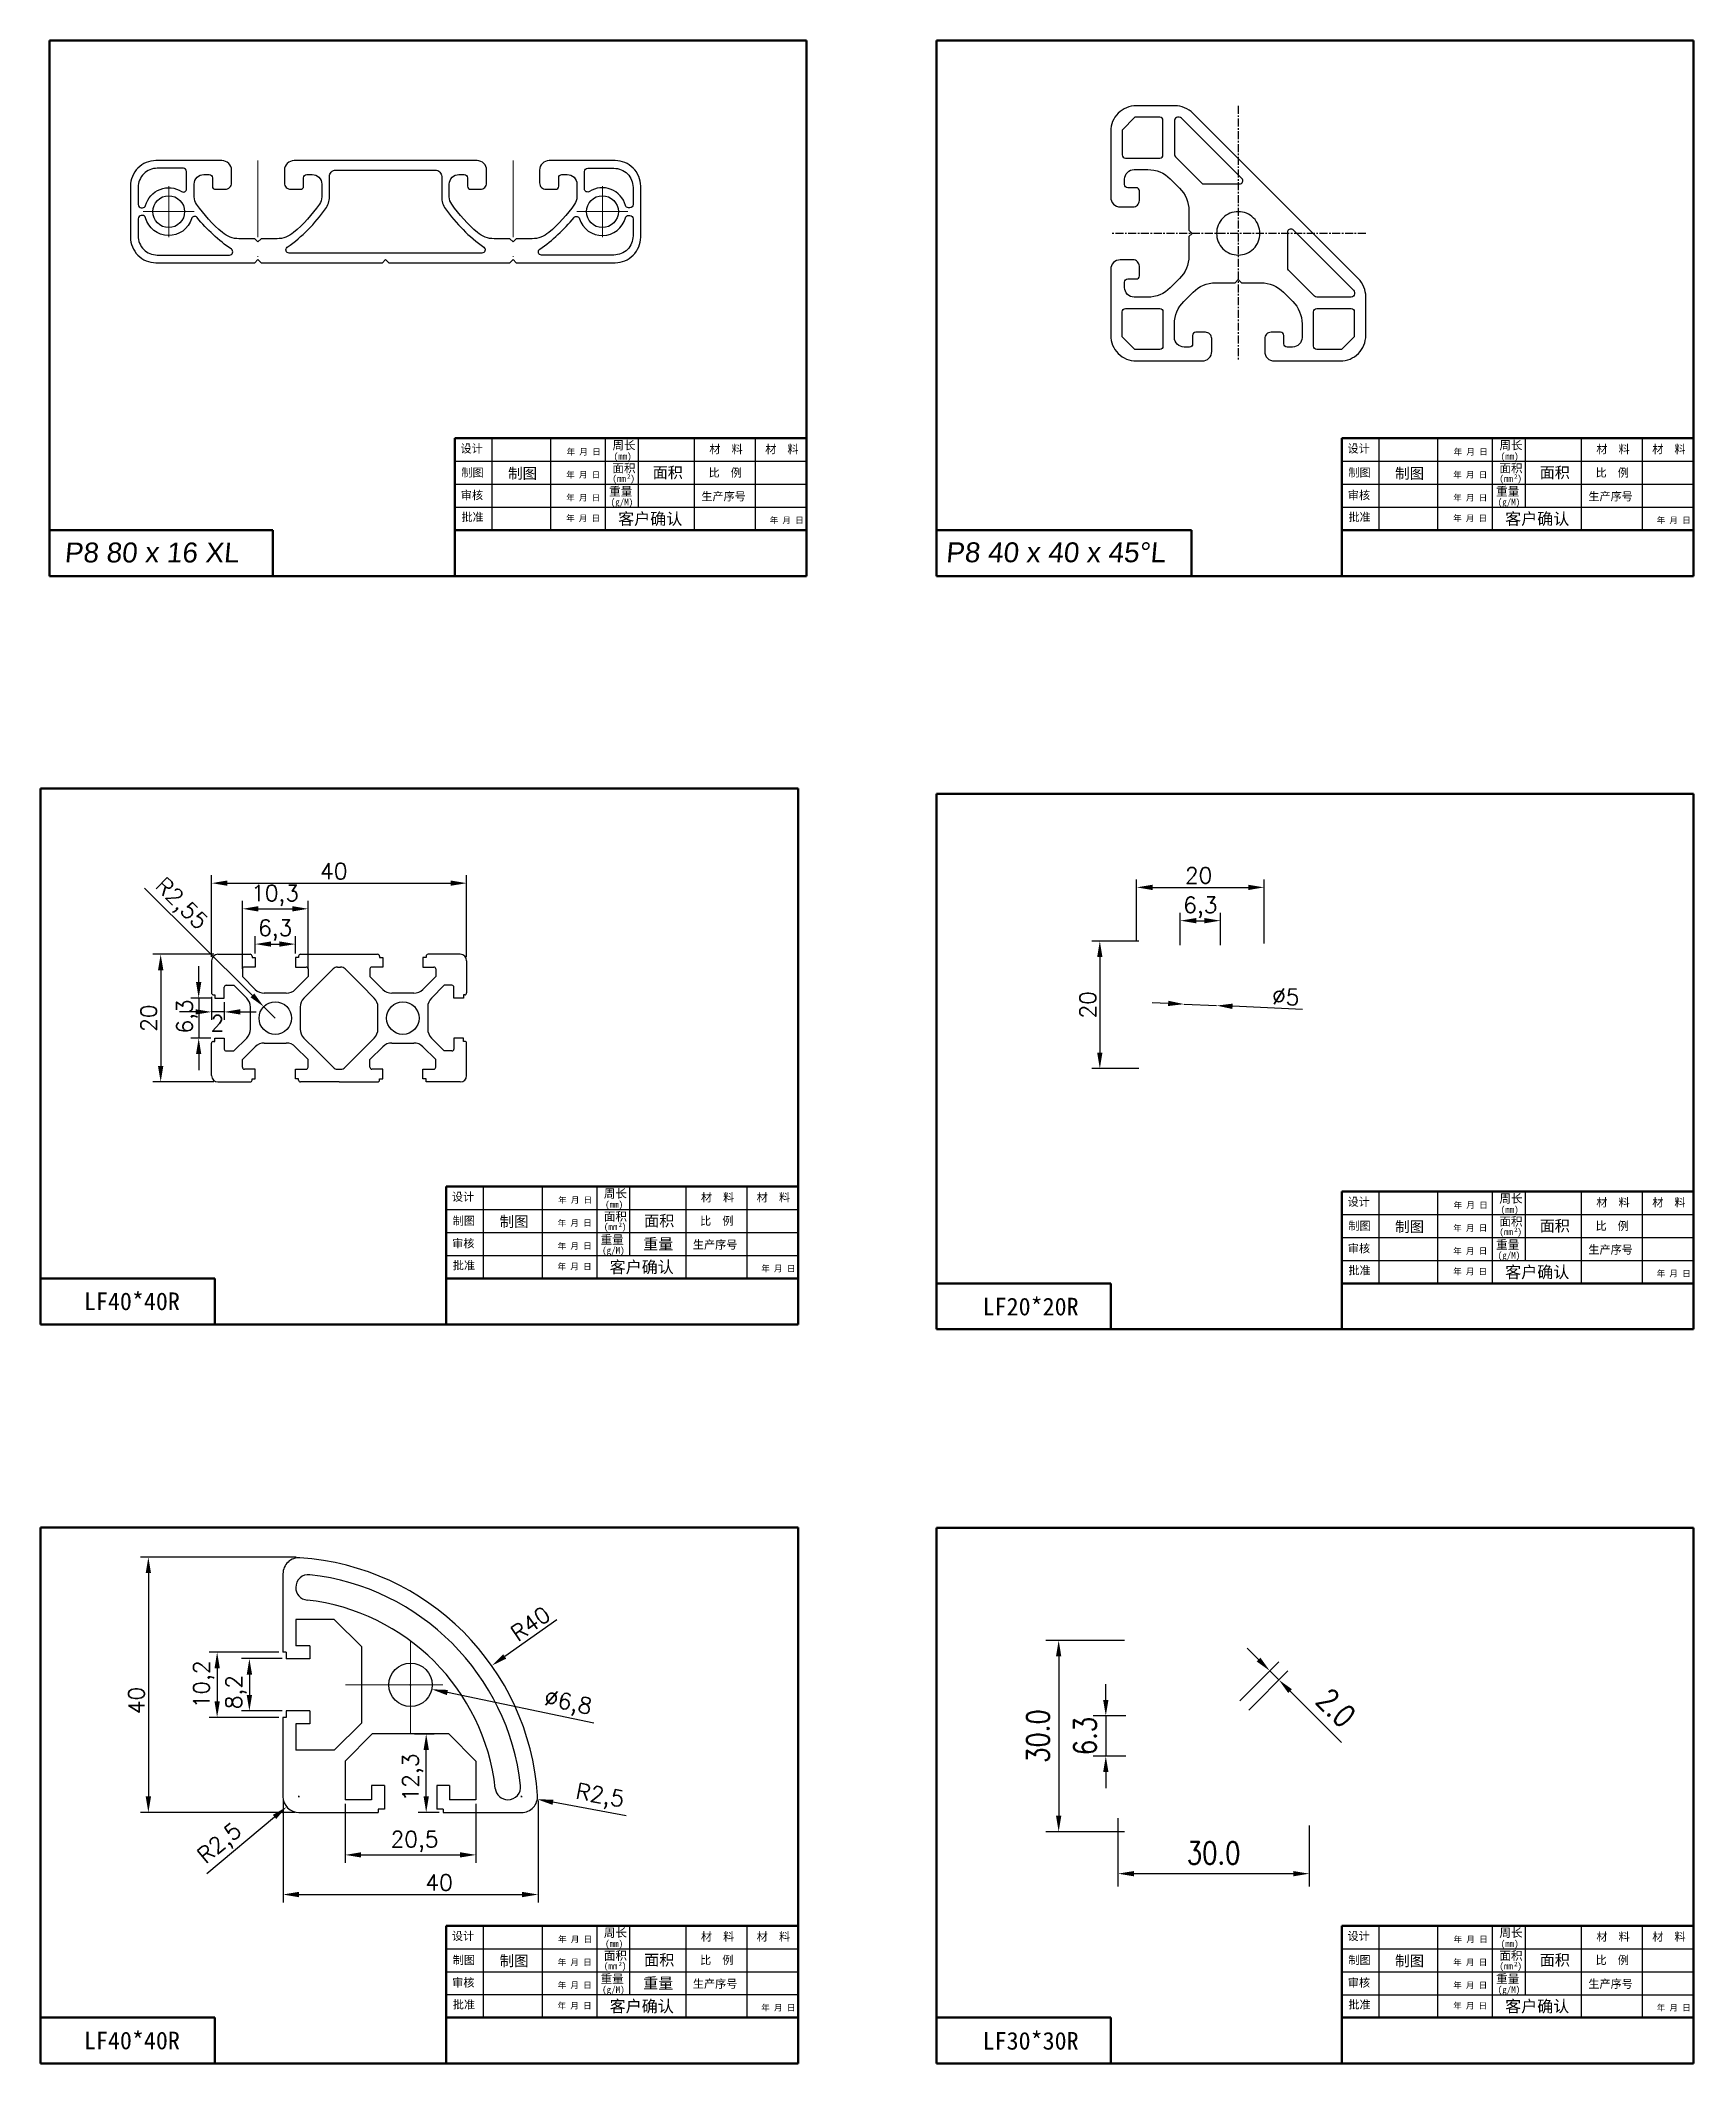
# Model space of a CAD drawing. Header units: millimetres. Extents: x 667 to 3290, y 428 to 2286.
# Drawn here: x 951.2 to 1210.4, y 1460.3 to 1777.4 of the extents above; entities that cross this region are included whole.
import ezdxf

# ---------------------------------------------------------------- set-up
doc = ezdxf.new("R2010")
doc.units = ezdxf.units.MM
doc.linetypes.add('ACAD_ISO10W100', pattern=[18, 12, -3, 0, -3])
doc.linetypes.add('CENTER', pattern=[2, 1.25, -0.25, 0.25, -0.25])
for name, color, linetype in [('CENT', 4, 'CENTER'), ('DIMENSION', 1, 'Continuous'), ('细线', 100, 'Continuous')]:
    doc.layers.add(name, color=color, linetype=linetype)
doc.layers.add('中心线', color=1, linetype='ACAD_ISO10W100', lineweight=0)
doc.layers.add('实体1', color=5, linetype='Continuous', lineweight=50)
doc.styles.add('ROMANS', font='romans.shx', dxfattribs={"oblique": 5})
doc.styles.get("Standard").update_dxf_attribs({"font": 'txt', "bigfont": 'gbcbig.shx'})
doc.styles.add('TH_GBDIM', font='romans.shx', dxfattribs={"width": 0.8, "bigfont": 'gbcbig.shx'})
doc.styles.add('宋体', font='', dxfattribs={"height": 2.5})
doc.styles.add('文字', font='')
doc.styles.get('宋体').set_extended_font_data('SimSun')
doc.styles.get('文字').set_extended_font_data('KaiTi_GB2312')
doc.dimstyles.new('ISO-25', dxfattribs={"dimtxt": 2.5, "dimasz": 2.5, "dimexe": 1.25, "dimexo": 0.625, "dimtad": 1, "dimtxsty": 'Standard', "dimcen": 2.5, "dimadec": 0, "dimazin": 0, "dimtfac": 1, "dimtmove": 0, "dimatfit": 3, "dimfxl": 1, "dimarcsym": 0})
doc.dimstyles.new('TH_GBDIM', dxfattribs={"dimtxt": 3.5, "dimasz": 2.5, "dimexe": 2, "dimexo": 0, "dimgap": 1.5, "dimtad": 1, "dimdec": 1, "dimzin": 0, "dimdsep": 46, "dimtxsty": 'TH_GBDIM', "dimcen": 2.5, "dimclrd": 130, "dimclre": 130, "dimclrt": 3, "dimadec": 0, "dimazin": 0, "dimtfac": 0.714286, "dimtdec": 1, "dimtmove": 0, "dimatfit": 3, "dimfxl": 1, "dimtzin": 0, "dimlwd": -1, "dimlwe": -1, "dimarcsym": 0})

msp = doc.modelspace()

# ---------------------------------------------------------------- texts
at = {"char_height": 3.12, "attachment_point": 1, "style": 'ROMANS'}
for s, insert, width in [('{\\fArial|b0|i0|c0|p34;P8\\fArial|b0|i0|c238|p34; 8\\fArial|b0|i0|c0|p34;0 x \\fArial|b0|i0|c238|p34;16 X\\fArial|b0|i0|c0|p34;L}', (954.947, 1698.73), 33.24079), ('{\\fArial|b0|i0|c0|p34;P8\\fArial|b0|i0|c238|p34; 40\\fArial|b0|i0|c0|p34; x \\fArial|b0|i0|c238|p34;40 x 45\\fArial|b0|i0|c134|p34;%%D\\fArial|b0|i0|c0|p34;L}', (1093.147, 1698.76), 37.1019)]:
    msp.add_mtext(s, dxfattribs=dict(at, insert=insert, width=width))
at = {"layer": '实体1'}
for s, height, style, p in [('设计', 1.2792, '宋体', (1017.068, 1712.818)), ('年 月 日', 0.9594, '宋体', (1033.708, 1712.47)), ('周长', 1.3304, '宋体', (1040.882, 1713.305)), ('(mm)', 1.0393, '文字', (1041.082, 1711.734)), ('材  料', 1.2792, '宋体', (1056.084, 1712.719)), ('材  料', 1.2792, '宋体', (1064.842, 1712.719)), ('设计', 1.2792, '宋体', (1156.144, 1712.818)), ('年 月 日', 0.9594, '宋体', (1172.784, 1712.47)), ('周长', 1.3304, '宋体', (1179.958, 1713.305)), ('(mm)', 1.0393, '文字', (1180.158, 1711.734)), ('材  料', 1.2792, '宋体', (1195.16, 1712.719)), ('材  料', 1.2792, '宋体', (1203.918, 1712.719)), ('制图', 1.2792, '宋体', (1017.204, 1709.058)), ('制图', 1.6629, '宋体', (1024.54, 1708.74)), ('年 月 日', 0.9594, '宋体', (1033.649, 1708.873)), ('面积', 1.3304, '宋体', (1040.882, 1709.708)), ('(mm )', 1.0393, '文字', (1040.877, 1708.242)), ('2', 0.686, '文字', (1043.192, 1708.739)), ('面积', 1.7295, '宋体', (1047.203, 1708.839)), ('比  例', 1.2792, '宋体', (1055.961, 1709.042)), ('制图', 1.2792, '宋体', (1156.28, 1709.058)), ('制图', 1.6629, '宋体', (1163.616, 1708.74)), ('年 月 日', 0.9594, '宋体', (1172.725, 1708.873)), ('面积', 1.3304, '宋体', (1179.958, 1709.708)), ('(mm )', 1.0393, '文字', (1179.953, 1708.242)), ('2', 0.686, '文字', (1182.268, 1708.739)), ('面积', 1.7295, '宋体', (1186.279, 1708.839)), ('比  例', 1.2792, '宋体', (1195.037, 1709.042)), ('审核', 1.2792, '宋体', (1017.119, 1705.507)), ('年 月 日', 0.9594, '宋体', (1033.649, 1705.275)), ('重量', 1.3304, '宋体', (1040.372, 1706.075)), ('生产序号', 1.2792, '宋体', (1054.83, 1705.324)), ('审核', 1.2792, '宋体', (1156.195, 1705.507)), ('年 月 日', 0.9594, '宋体', (1172.725, 1705.275)), ('重量', 1.3304, '宋体', (1179.448, 1706.075)), ('生产序号', 1.2792, '宋体', (1193.906, 1705.324)), ('批准', 1.2792, '宋体', (1017.212, 1702.081)), ('年 月 日', 0.9594, '宋体', (1033.631, 1702.062)), ('(g/M)', 1.0393, '文字', (1040.615, 1704.554)), ('客户确认', 1.842, '宋体', (1041.79, 1701.532)), ('年 月 日', 0.9594, '宋体', (1065.553, 1701.751)), ('批准', 1.2792, '宋体', (1156.288, 1702.081)), ('年 月 日', 0.9594, '宋体', (1172.707, 1702.062)), ('(g/M)', 1.0393, '文字', (1179.691, 1704.554)), ('客户确认', 1.842, '宋体', (1180.866, 1701.532)), ('年 月 日', 0.9594, '宋体', (1204.629, 1701.751)), ('设计', 1.28, '宋体', (1015.715, 1595.539)), ('年 月 日', 0.96, '宋体', (1032.366, 1595.191)), ('周长', 1.3312, '宋体', (1039.544, 1596.026)), ('(mm)', 1.04, '文字', (1039.744, 1594.454)), ('材  料', 1.28, '宋体', (1054.755, 1595.44)), ('材  料', 1.28, '宋体', (1063.52, 1595.44)), ('设计', 1.2792, '宋体', (1156.144, 1594.75)), ('年 月 日', 0.9594, '宋体', (1172.784, 1594.402)), ('周长', 1.3304, '宋体', (1179.958, 1595.237)), ('材  料', 1.2792, '宋体', (1195.16, 1594.651)), ('材  料', 1.2792, '宋体', (1203.918, 1594.651)), ('制图', 1.28, '宋体', (1015.851, 1591.776)), ('制图', 1.664, '宋体', (1023.192, 1591.458)), ('年 月 日', 0.96, '宋体', (1032.306, 1591.591)), ('面积', 1.3312, '宋体', (1039.544, 1592.426)), ('(mm )', 1.04, '文字', (1039.539, 1590.96)), ('2', 0.686, '文字', (1041.856, 1591.457)), ('面积', 1.7306, '宋体', (1045.869, 1591.557)), ('比  例', 1.28, '宋体', (1054.632, 1591.761)), ('制图', 1.2792, '宋体', (1156.28, 1590.99)), ('制图', 1.6629, '宋体', (1163.616, 1590.672)), ('年 月 日', 0.9594, '宋体', (1172.725, 1590.805)), ('面积', 1.3304, '宋体', (1179.958, 1591.64)), ('(mm)', 1.0393, '文字', (1180.158, 1593.666)), ('面积', 1.7295, '宋体', (1186.279, 1590.771)), ('比  例', 1.2792, '宋体', (1195.037, 1590.974)), ('审核', 1.28, '宋体', (1015.766, 1588.223)), ('年 月 日', 0.96, '宋体', (1032.306, 1587.991)), ('重量', 1.3312, '宋体', (1039.034, 1588.791)), ('重量', 1.7306, '宋体', (1045.708, 1587.919)), ('生产序号', 1.28, '宋体', (1053.501, 1588.04)), ('审核', 1.2792, '宋体', (1156.195, 1587.439)), ('重量', 1.3304, '宋体', (1179.448, 1588.007)), ('(mm )', 1.0393, '文字', (1179.953, 1590.174)), ('2', 0.686, '文字', (1182.268, 1590.671)), ('生产序号', 1.2792, '宋体', (1193.906, 1587.256)), ('批准', 1.28, '宋体', (1015.859, 1584.794)), ('年 月 日', 0.96, '宋体', (1032.288, 1584.776)), ('(g/M)', 1.04, '文字', (1039.277, 1587.269)), ('客户确认', 1.8432, '宋体', (1040.453, 1584.245)), ('年 月 日', 0.96, '宋体', (1064.231, 1584.465)), ('年 月 日', 0.9594, '宋体', (1172.725, 1587.207)), ('(g/M)', 1.0393, '文字', (1179.691, 1586.486)), ('客户确认', 1.842, '宋体', (1180.866, 1583.464)), ('批准', 1.2792, '宋体', (1156.288, 1584.013)), ('年 月 日', 0.9594, '宋体', (1172.707, 1583.994)), ('年 月 日', 0.9594, '宋体', (1204.629, 1583.683)), ('设计', 1.28, '宋体', (1015.715, 1479.68)), ('周长', 1.3312, '宋体', (1039.544, 1480.168)), ('材  料', 1.28, '宋体', (1054.755, 1479.581)), ('材  料', 1.28, '宋体', (1063.52, 1479.581)), ('设计', 1.2792, '宋体', (1156.144, 1479.668)), ('周长', 1.3304, '宋体', (1179.958, 1480.155)), ('材  料', 1.2792, '宋体', (1195.16, 1479.569)), ('材  料', 1.2792, '宋体', (1203.918, 1479.569)), ('年 月 日', 0.96, '宋体', (1032.366, 1479.332)), ('面积', 1.3312, '宋体', (1039.544, 1476.568)), ('(mm)', 1.04, '文字', (1039.744, 1478.596)), ('年 月 日', 0.9594, '宋体', (1172.784, 1479.32)), ('面积', 1.3304, '宋体', (1179.958, 1476.557)), ('(mm)', 1.0393, '文字', (1180.158, 1478.584)), ('制图', 1.28, '宋体', (1015.851, 1475.917)), ('制图', 1.664, '宋体', (1023.192, 1475.599)), ('年 月 日', 0.96, '宋体', (1032.306, 1475.732)), ('(mm )', 1.04, '文字', (1039.539, 1475.101)), ('2', 0.686, '文字', (1041.856, 1475.599)), ('面积', 1.7306, '宋体', (1045.869, 1475.698)), ('比  例', 1.28, '宋体', (1054.632, 1475.902)), ('制图', 1.2792, '宋体', (1156.28, 1475.907)), ('制图', 1.6629, '宋体', (1163.616, 1475.589)), ('年 月 日', 0.9594, '宋体', (1172.725, 1475.722)), ('(mm )', 1.0393, '文字', (1179.953, 1475.092)), ('2', 0.686, '文字', (1182.268, 1475.589)), ('面积', 1.7295, '宋体', (1186.279, 1475.688)), ('比  例', 1.2792, '宋体', (1195.037, 1475.892)), ('审核', 1.28, '宋体', (1015.766, 1472.365)), ('年 月 日', 0.96, '宋体', (1032.306, 1472.132)), ('重量', 1.3312, '宋体', (1039.034, 1472.933)), ('(g/M)', 1.04, '文字', (1039.277, 1471.411)), ('重量', 1.7306, '宋体', (1045.708, 1472.06)), ('生产序号', 1.28, '宋体', (1053.501, 1472.182)), ('审核', 1.2792, '宋体', (1156.195, 1472.357)), ('年 月 日', 0.9594, '宋体', (1172.725, 1472.125)), ('重量', 1.3304, '宋体', (1179.448, 1472.925)), ('(g/M)', 1.0393, '文字', (1179.691, 1471.404)), ('生产序号', 1.2792, '宋体', (1193.906, 1472.174)), ('批准', 1.28, '宋体', (1015.859, 1468.936)), ('年 月 日', 0.96, '宋体', (1032.288, 1468.917)), ('客户确认', 1.8432, '宋体', (1040.453, 1468.386)), ('年 月 日', 0.96, '宋体', (1064.231, 1468.606)), ('批准', 1.2792, '宋体', (1156.288, 1468.93)), ('年 月 日', 0.9594, '宋体', (1172.707, 1468.911)), ('客户确认', 1.842, '宋体', (1180.866, 1468.381)), ('年 月 日', 0.9594, '宋体', (1204.629, 1468.601))]:
    msp.add_text(s, height=height, dxfattribs=dict(at, style=style)).set_placement(p)
at = {"layer": '实体1', "color": 0, "style": '宋体'}
for s, p in [('LF40*40R', (958.023, 1578.419)), ('LF20*20R', (1098.938, 1577.594)), ('LF40*40R', (958.023, 1462.56)), ('LF30*30R', (1098.938, 1462.512))]:
    msp.add_text(s, height=2.7648, dxfattribs=at).set_placement(p)

# ---------------------------------------------------------------- blocks, each defined once
blk = doc.blocks.new('*D938')
at = {"color": 0, "linetype": 'ByBlock', "lineweight": -2, "transparency": 16777216}
for p, q in [((989.11, 1523.79), (982.72, 1523.79)), ((983.97, 1521.29), (983.97, 1518.09)), ((989.11, 1515.59), (982.72, 1515.59))]:
    blk.add_line(p, q, dxfattribs=at)
at = {"color": 0, "linetype": 'ByBlock', "transparency": 16777216}
for points in [[(983.55, 1521.29), (984.39, 1521.29), (983.97, 1523.79)], [(983.55, 1518.09), (984.39, 1518.09), (983.97, 1515.59)]]:
    blk.add_solid(points, dxfattribs=at)
at = {"layer": 'DEFPOINTS', "color": 0, "linetype": 'ByBlock', "transparency": 16777216}
for p in [(989.74, 1523.79), (983.97, 1515.59), (989.74, 1515.59)]:
    blk.add_point(p, dxfattribs=at)
at = {"color": 0, "linetype": 'ByBlock', "transparency": 16777216, "insert": (981.89, 1518.56), "char_height": 2.5, "attachment_point": 5, "rotation": 90}
blk.add_mtext('8,2', dxfattribs=at)
blk = doc.blocks.new('*D939')
at = {"color": 0, "linetype": 'ByBlock', "lineweight": -2, "transparency": 16777216}
for p, q in [((988.61, 1524.79), (977.66, 1524.79)), ((978.91, 1522.29), (978.91, 1517.09)), ((988.61, 1514.59), (977.66, 1514.59))]:
    blk.add_line(p, q, dxfattribs=at)
at = {"color": 0, "linetype": 'ByBlock', "transparency": 16777216}
for points in [[(978.5, 1522.29), (979.33, 1522.29), (978.91, 1524.79)], [(978.5, 1517.09), (979.33, 1517.09), (978.91, 1514.59)]]:
    blk.add_solid(points, dxfattribs=at)
at = {"layer": 'DEFPOINTS', "color": 0, "linetype": 'ByBlock', "transparency": 16777216}
for p in [(989.24, 1524.79), (978.91, 1514.59), (989.24, 1514.59)]:
    blk.add_point(p, dxfattribs=at)
at = {"color": 0, "linetype": 'ByBlock', "transparency": 16777216, "insert": (976.83, 1519.75), "char_height": 2.5, "attachment_point": 5, "rotation": 90}
blk.add_mtext('10,2', dxfattribs=at)
blk = doc.blocks.new('*D940')
at = {"color": 0, "linetype": 'ByBlock', "lineweight": -2, "transparency": 16777216}
for p, q in [((991.28, 1539.69), (966.88, 1539.69)), ((968.13, 1537.19), (968.13, 1502.19)), ((991.1, 1499.69), (966.88, 1499.69))]:
    blk.add_line(p, q, dxfattribs=at)
at = {"color": 0, "linetype": 'ByBlock', "transparency": 16777216}
for points in [[(967.71, 1537.19), (968.55, 1537.19), (968.13, 1539.69)], [(967.71, 1502.19), (968.55, 1502.19), (968.13, 1499.69)]]:
    blk.add_solid(points, dxfattribs=at)
at = {"layer": 'DEFPOINTS', "color": 0, "linetype": 'ByBlock', "transparency": 16777216}
for p in [(991.9, 1539.69), (968.13, 1499.69), (991.73, 1499.69)]:
    blk.add_point(p, dxfattribs=at)
at = {"color": 0, "linetype": 'ByBlock', "transparency": 16777216, "insert": (966.25, 1517.22), "char_height": 2.5, "attachment_point": 5, "rotation": 90}
blk.add_mtext('40', dxfattribs=at)
blk = doc.blocks.new('*D941')
at = {"color": 0, "linetype": 'ByBlock', "lineweight": -2, "transparency": 16777216}
for p, q in [((989.24, 1501.56), (989.24, 1485.57)), ((1029.23, 1501.56), (1029.23, 1485.57)), ((991.74, 1486.82), (1026.73, 1486.82))]:
    blk.add_line(p, q, dxfattribs=at)
at = {"color": 0, "linetype": 'ByBlock', "transparency": 16777216}
for points in [[(991.74, 1487.24), (991.74, 1486.4), (989.24, 1486.82)], [(1026.73, 1487.24), (1026.73, 1486.4), (1029.23, 1486.82)]]:
    blk.add_solid(points, dxfattribs=at)
at = {"layer": 'DEFPOINTS', "color": 0, "linetype": 'ByBlock', "transparency": 16777216}
for p in [(989.24, 1502.19), (1029.23, 1502.19), (1029.23, 1486.82)]:
    blk.add_point(p, dxfattribs=at)
at = {"color": 0, "linetype": 'ByBlock', "transparency": 16777216, "insert": (1013.71, 1488.7), "char_height": 2.5, "attachment_point": 5}
blk.add_mtext('40', dxfattribs=at)
blk = doc.blocks.new('*D942')
at = {"color": 0, "linetype": 'ByBlock', "lineweight": -2, "transparency": 16777216}
for p, q in [((998.99, 1501.06), (998.99, 1491.78)), ((1019.49, 1501.06), (1019.49, 1491.78)), ((1001.49, 1493.03), (1016.99, 1493.03))]:
    blk.add_line(p, q, dxfattribs=at)
at = {"color": 0, "linetype": 'ByBlock', "transparency": 16777216}
for points in [[(1001.49, 1493.45), (1001.49, 1492.62), (998.99, 1493.03)], [(1016.99, 1493.45), (1016.99, 1492.62), (1019.49, 1493.03)]]:
    blk.add_solid(points, dxfattribs=at)
at = {"layer": 'DEFPOINTS', "color": 0, "linetype": 'ByBlock', "transparency": 16777216}
for p in [(998.99, 1501.69), (1019.49, 1501.69), (1019.49, 1493.03)]:
    blk.add_point(p, dxfattribs=at)
at = {"color": 0, "linetype": 'ByBlock', "transparency": 16777216, "insert": (1009.86, 1495.12), "char_height": 2.5, "attachment_point": 5}
blk.add_mtext('20,5', dxfattribs=at)
blk = doc.blocks.new('*D943')
at = {"color": 0, "linetype": 'ByBlock', "lineweight": -2, "transparency": 16777216}
for p, q in [((1009.86, 1511.99), (1012.94, 1511.99)), ((1011.69, 1502.19), (1011.69, 1509.49)), ((1013.71, 1499.69), (1010.44, 1499.69))]:
    blk.add_line(p, q, dxfattribs=at)
at = {"color": 0, "linetype": 'ByBlock', "transparency": 16777216}
for points in [[(1011.28, 1509.49), (1012.11, 1509.49), (1011.69, 1511.99)], [(1011.28, 1502.19), (1012.11, 1502.19), (1011.69, 1499.69)]]:
    blk.add_solid(points, dxfattribs=at)
at = {"layer": 'DEFPOINTS', "color": 0, "linetype": 'ByBlock', "transparency": 16777216}
for p in [(1009.24, 1511.99), (1011.69, 1511.99), (1014.34, 1499.69)]:
    blk.add_point(p, dxfattribs=at)
at = {"color": 0, "linetype": 'ByBlock', "transparency": 16777216, "insert": (1009.61, 1505.16), "char_height": 2.5, "attachment_point": 5, "rotation": 90}
blk.add_mtext('12,3', dxfattribs=at)
blk = doc.blocks.new('*D944')
at = {"color": 0, "linetype": 'ByBlock', "lineweight": -2, "transparency": 16777216}
for p, q in [((1009.15, 1519.69), (1009.33, 1519.69)), ((1009.24, 1519.6), (1009.24, 1519.78)), ((1037.95, 1513.68), (1015.01, 1518.48))]:
    blk.add_line(p, q, dxfattribs=at)
at = {"color": 0, "linetype": 'ByBlock', "transparency": 16777216}
blk.add_solid([(1015.1, 1518.89), (1014.93, 1518.07), (1012.57, 1518.99)], dxfattribs=at)
at = {"layer": 'DEFPOINTS', "color": 0, "linetype": 'ByBlock', "transparency": 16777216}
for p in [(1005.91, 1520.38), (1012.57, 1518.99)]:
    blk.add_point(p, dxfattribs=at)
at = {"color": 0, "linetype": 'ByBlock', "transparency": 16777216, "insert": (1033.89, 1516.66), "char_height": 2.5, "attachment_point": 5, "rotation": 348.178}
blk.add_mtext('∅6,8', dxfattribs=at)
blk = doc.blocks.new('*D945')
at = {"color": 0, "linetype": 'ByBlock', "lineweight": -2, "transparency": 16777216}
for p, q in [((1032.18, 1529.88), (1024, 1524.13)), ((989.15, 1499.69), (989.33, 1499.69)), ((989.24, 1499.6), (989.24, 1499.78))]:
    blk.add_line(p, q, dxfattribs=at)
at = {"color": 0, "linetype": 'ByBlock', "transparency": 16777216}
blk.add_solid([(1023.76, 1524.47), (1024.24, 1523.79), (1021.96, 1522.69)], dxfattribs=at)
at = {"layer": 'DEFPOINTS', "color": 0, "linetype": 'ByBlock', "transparency": 16777216}
for p in [(1021.96, 1522.69), (989.24, 1499.69)]:
    blk.add_point(p, dxfattribs=at)
at = {"color": 0, "linetype": 'ByBlock', "transparency": 16777216, "insert": (1028.04, 1529.26), "char_height": 2.5, "attachment_point": 5, "rotation": 35.1111}
blk.add_mtext('R40', dxfattribs=at)
blk = doc.blocks.new('*D946')
at = {"color": 0, "linetype": 'ByBlock', "lineweight": -2, "transparency": 16777216}
for p, q in [((1026.56, 1502.19), (1026.74, 1502.19)), ((1026.65, 1502.1), (1026.65, 1502.28)), ((1043.05, 1499.18), (1031.57, 1501.28))]:
    blk.add_line(p, q, dxfattribs=at)
at = {"color": 0, "linetype": 'ByBlock', "transparency": 16777216}
blk.add_solid([(1031.65, 1501.69), (1031.5, 1500.88), (1029.11, 1501.74)], dxfattribs=at)
at = {"layer": 'DEFPOINTS', "color": 0, "linetype": 'ByBlock', "transparency": 16777216}
for p in [(1026.65, 1502.19), (1029.11, 1501.74)]:
    blk.add_point(p, dxfattribs=at)
at = {"color": 0, "linetype": 'ByBlock', "transparency": 16777216, "insert": (1038.91, 1502.05), "char_height": 2.5, "attachment_point": 5, "rotation": 349.5932}
blk.add_mtext('R2,5', dxfattribs=at)
blk = doc.blocks.new('*D947')
at = {"color": 0, "linetype": 'ByBlock', "lineweight": -2, "transparency": 16777216}
for p, q in [((991.65, 1502.19), (991.83, 1502.19)), ((991.74, 1502.1), (991.74, 1502.28)), ((977.3, 1490.1), (987.9, 1498.98))]:
    blk.add_line(p, q, dxfattribs=at)
at = {"color": 0, "linetype": 'ByBlock', "transparency": 16777216}
blk.add_solid([(987.64, 1499.3), (988.17, 1498.66), (989.82, 1500.58)], dxfattribs=at)
at = {"layer": 'DEFPOINTS', "color": 0, "linetype": 'ByBlock', "transparency": 16777216}
for p in [(989.82, 1500.58), (991.74, 1502.19)]:
    blk.add_point(p, dxfattribs=at)
at = {"color": 0, "linetype": 'ByBlock', "transparency": 16777216, "insert": (979.48, 1494.64), "char_height": 2.5, "attachment_point": 5, "rotation": 39.9357}
blk.add_mtext('R2,5', dxfattribs=at)
blk = doc.blocks.new('*D1263')
at = {"color": 0, "lineweight": -2, "transparency": 16777216}
for p, q in [((978.03, 1633.81), (978.03, 1646.59)), ((1018.03, 1633.81), (1018.03, 1646.59)), ((980.53, 1645.34), (1015.53, 1645.34))]:
    blk.add_line(p, q, dxfattribs=at)
at = {"color": 0, "transparency": 16777216}
for points in [[(980.53, 1645.76), (980.53, 1644.93), (978.03, 1645.34)], [(1015.53, 1645.76), (1015.53, 1644.93), (1018.03, 1645.34)]]:
    blk.add_solid(points, dxfattribs=at)
at = {"layer": 'DEFPOINTS', "color": 0, "transparency": 16777216}
for p in [(1018.03, 1645.34), (978.03, 1633.19), (1018.03, 1633.19)]:
    blk.add_point(p, dxfattribs=at)
at = {"color": 0, "transparency": 16777216, "insert": (997.2, 1647.22), "char_height": 2.5, "attachment_point": 5}
blk.add_mtext('40', dxfattribs=at)
blk = doc.blocks.new('*D1264')
at = {"color": 0, "lineweight": -2, "transparency": 16777216}
for p, q in [((978.4, 1634.19), (968.81, 1634.19)), ((970.06, 1631.69), (970.06, 1616.69)), ((978.4, 1614.19), (968.81, 1614.19))]:
    blk.add_line(p, q, dxfattribs=at)
at = {"color": 0, "transparency": 16777216}
for points in [[(969.64, 1631.69), (970.48, 1631.69), (970.06, 1634.19)], [(969.64, 1616.69), (970.48, 1616.69), (970.06, 1614.19)]]:
    blk.add_solid(points, dxfattribs=at)
at = {"layer": 'DEFPOINTS', "color": 0, "transparency": 16777216}
for p in [(979.03, 1634.19), (970.06, 1614.19), (979.03, 1614.19)]:
    blk.add_point(p, dxfattribs=at)
at = {"color": 0, "transparency": 16777216, "insert": (968.18, 1624.19), "char_height": 2.5, "attachment_point": 5, "rotation": 90}
blk.add_mtext('20', dxfattribs=at)
blk = doc.blocks.new('*D1265')
at = {"color": 0, "lineweight": -2, "transparency": 16777216}
for p, q in [((976.02, 1629.84), (976.02, 1632.34)), ((977.9, 1627.34), (974.77, 1627.34)), ((976.02, 1627.34), (976.02, 1621.04)), ((977.9, 1621.04), (974.77, 1621.04)), ((976.02, 1618.54), (976.02, 1616.04))]:
    blk.add_line(p, q, dxfattribs=at)
at = {"color": 0, "transparency": 16777216}
for points in [[(975.6, 1629.84), (976.43, 1629.84), (976.02, 1627.34)], [(975.6, 1618.54), (976.43, 1618.54), (976.02, 1621.04)]]:
    blk.add_solid(points, dxfattribs=at)
at = {"layer": 'DEFPOINTS', "color": 0, "transparency": 16777216}
for p in [(978.53, 1627.34), (976.02, 1621.04), (978.53, 1621.04)]:
    blk.add_point(p, dxfattribs=at)
at = {"color": 0, "transparency": 16777216, "insert": (974.19, 1624.44), "char_height": 2.5, "attachment_point": 5, "rotation": 90}
blk.add_mtext('6,3', dxfattribs=at)
blk = doc.blocks.new('*D1266')
at = {"color": 0, "lineweight": -2, "transparency": 16777216}
for p, q in [((984.88, 1634.31), (984.88, 1637.04)), ((991.18, 1634.31), (991.18, 1637.04)), ((987.38, 1635.79), (988.68, 1635.79))]:
    blk.add_line(p, q, dxfattribs=at)
at = {"color": 0, "transparency": 16777216}
for points in [[(987.38, 1636.21), (987.38, 1635.38), (984.88, 1635.79)], [(988.68, 1636.21), (988.68, 1635.38), (991.18, 1635.79)]]:
    blk.add_solid(points, dxfattribs=at)
at = {"layer": 'DEFPOINTS', "color": 0, "transparency": 16777216}
for p in [(984.88, 1633.69), (991.18, 1635.79), (991.18, 1633.69)]:
    blk.add_point(p, dxfattribs=at)
at = {"color": 0, "transparency": 16777216, "insert": (988.03, 1637.96), "char_height": 2.5, "attachment_point": 5}
blk.add_mtext('6,3', dxfattribs=at)
blk = doc.blocks.new('*D1267')
at = {"color": 0, "lineweight": -2, "transparency": 16777216}
for p, q in [((982.88, 1631.91), (982.88, 1642.57)), ((993.18, 1631.91), (993.18, 1642.57)), ((985.38, 1641.32), (990.68, 1641.32))]:
    blk.add_line(p, q, dxfattribs=at)
at = {"color": 0, "transparency": 16777216}
for points in [[(985.38, 1641.74), (985.38, 1640.9), (982.88, 1641.32)], [(990.68, 1641.74), (990.68, 1640.9), (993.18, 1641.32)]]:
    blk.add_solid(points, dxfattribs=at)
at = {"layer": 'DEFPOINTS', "color": 0, "transparency": 16777216}
for p in [(993.18, 1641.32), (982.88, 1631.29), (993.18, 1631.29)]:
    blk.add_point(p, dxfattribs=at)
at = {"color": 0, "transparency": 16777216, "insert": (988, 1643.4), "char_height": 2.5, "attachment_point": 5}
blk.add_mtext('10,3', dxfattribs=at)
blk = doc.blocks.new('*D1268')
at = {"color": 0, "lineweight": -2, "transparency": 16777216}
for p, q in [((967.5, 1644.55), (984.44, 1627.74)), ((988.03, 1624.19), (986.22, 1625.98))]:
    blk.add_line(p, q, dxfattribs=at)
at = {"color": 0, "transparency": 16777216}
blk.add_solid([(984.74, 1628.04), (984.15, 1627.45), (986.22, 1625.98)], dxfattribs=at)
at = {"layer": 'DEFPOINTS', "color": 0, "transparency": 16777216}
for p in [(986.22, 1625.98), (988.03, 1624.19)]:
    blk.add_point(p, dxfattribs=at)
at = {"color": 0, "transparency": 16777216, "insert": (973.11, 1641.92), "char_height": 2.5, "attachment_point": 5, "rotation": 315.2271}
blk.add_mtext('R2,55', dxfattribs=at)
blk = doc.blocks.new('*D1269')
at = {"color": 0, "lineweight": -2, "transparency": 16777216}
for p, q in [((978.03, 1627.51), (978.03, 1623.91)), ((980.03, 1626.71), (980.03, 1623.91)), ((975.53, 1625.16), (973.03, 1625.16)), ((980.03, 1625.16), (978.03, 1625.16)), ((982.53, 1625.16), (985.03, 1625.16))]:
    blk.add_line(p, q, dxfattribs=at)
at = {"color": 0, "transparency": 16777216}
for points in [[(975.53, 1625.58), (975.53, 1624.75), (978.03, 1625.16)], [(982.53, 1625.58), (982.53, 1624.75), (980.03, 1625.16)]]:
    blk.add_solid(points, dxfattribs=at)
at = {"layer": 'DEFPOINTS', "color": 0, "transparency": 16777216}
for p in [(978.03, 1628.14), (980.03, 1627.34), (978.03, 1625.16)]:
    blk.add_point(p, dxfattribs=at)
at = {"color": 0, "transparency": 16777216, "insert": (978.96, 1623.38), "char_height": 2.5, "attachment_point": 5}
blk.add_mtext('2', dxfattribs=at)
blk = doc.blocks.new('001.0027.001.00')
for points in [[(34, -7.5), (34.5, -8), (53.5, -8), (54, -7.5), (54.5, -8), (70, -8, 0.414214), (74, -4), (74, 4, 0.414214), (70, 8), (59.65, 8, 0.414214), (58.15, 6.5), (58.15, 4.5, 0.414214), (59.15, 3.5), (60.65, 3.5, 0.414214), (61.15, 4), (61.15, 5.32, -0.414214), (61.65, 5.82), (62.5, 5.82, -0.414214), (64, 4.32), (64, 2.31, -0.156122), (63.63, 1.15, -0.06015), (59.59, -3.28, -0.179645), (56.98, -4.25), (54.5, -4.25), (54, -4.75), (53.5, -4.25), (51.02, -4.25, -0.179645), (48.41, -3.28, -0.06015), (44.37, 1.15, -0.156122), (44, 2.31), (44, 4.32, -0.414214), (45.5, 5.82), (46.35, 5.82, -0.414214), (46.85, 5.32), (46.85, 4, 0.414214), (47.35, 3.5), (48.85, 3.5, 0.414214), (49.85, 4.5), (49.85, 6.5, 0.414214), (48.35, 8), (19.65, 8, 0.414214), (18.15, 6.5), (18.15, 4.5, 0.414214), (19.15, 3.5), (20.65, 3.5, 0.414214), (21.15, 4), (21.15, 5.32, -0.414214), (21.65, 5.82), (22.5, 5.82, -0.414214), (24, 4.32), (24, 2.31, -0.156122), (23.63, 1.15, -0.06015), (19.59, -3.28, -0.179645), (16.98, -4.25), (14.5, -4.25), (14, -4.75), (13.5, -4.25), (11.02, -4.25, -0.179645), (8.41, -3.28, -0.06015), (4.37, 1.15, -0.156122), (4, 2.31), (4, 4.32, -0.414214), (5.5, 5.82), (6.35, 5.82, -0.414214), (6.85, 5.32), (6.85, 4, 0.414214), (7.35, 3.5), (8.85, 3.5, 0.414214), (9.85, 4.5), (9.85, 6.5, 0.414214), (8.35, 8), (-2, 8, 0.414214), (-6, 4), (-6, -4, 0.414214), (-2, -8), (13.5, -8), (14, -7.5), (14.5, -8), (33.5, -8)], [(-4.11, 0.6, 0.339453), (-3.62, 0.97, -0.508226), (2.03, 3.15, 0.593543), (2.8, 3.57), (2.8, 6.3, 0.414214), (2.3, 6.8), (-1.8, 6.8, 0.414214), (-4.8, 3.8), (-4.8, 1.1, 0.414214), (-4.3, 0.6)], [(18.88, -6.5, -0.728037), (18.59, -5.59, 0.081893), (24.6, 0.45, 0.156137), (25.2, 2.31), (25.2, 5.5, -0.414214), (26.2, 6.5), (41.8, 6.5, -0.414214), (42.8, 5.5), (42.8, 2.31, 0.156137), (43.39, 0.45, 0.081893), (49.41, -5.59, -0.728037), (49.11, -6.5)], [(72.1, 0.6, -0.339453), (71.62, 0.97, 0.508226), (65.97, 3.15, -0.593543), (65.2, 3.57), (65.2, 6.3, -0.414214), (65.7, 6.8), (69.8, 6.8, -0.414214), (72.8, 3.8), (72.8, 1.1, -0.414214), (72.3, 0.6)], [(-4.3, -0.6, 0.414214), (-4.8, -1.1), (-4.8, -3.8, 0.414214), (-1.8, -6.8), (9.54, -6.8, 0.735516), (9.83, -5.89, -0.07012), (4.45, -0.93, 0.598653), (3.58, -1.1, -0.753033), (-3.62, -0.97, 0.339453), (-4.11, -0.6)], [(72.3, -0.6, -0.414214), (72.8, -1.1), (72.8, -3.8, -0.414214), (69.8, -6.8), (58.46, -6.8, -0.735516), (58.17, -5.89, 0.07012), (63.55, -0.93, -0.598653), (64.41, -1.1, 0.753033), (71.62, -0.97, -0.339453), (72.1, -0.6)]]:
    blk.add_lwpolyline(points, format="xyb", close=True)
for centre in [(0, 0), (68, 0)]:
    blk.add_circle(centre, 2.5)
at = {"layer": '中心线'}
for p, q in [((14, 8), (14, -9.53)), ((54, 8), (54, -9.53)), ((0, 4), (0, -4)), ((68, 4), (68, -4)), ((4, 0), (-4, 0)), ((64, 0), (72, 0))]:
    blk.add_line(p, q, dxfattribs=at)
blk = doc.blocks.new('*D734')
at = {"color": 0, "lineweight": -2, "transparency": 16777216}
for p, q in [((1123.07, 1636.37), (1123.07, 1645.93)), ((1143.07, 1635.89), (1143.07, 1645.93)), ((1125.57, 1644.68), (1140.57, 1644.68))]:
    blk.add_line(p, q, dxfattribs=at)
at = {"color": 0, "transparency": 16777216}
for points in [[(1125.57, 1645.09), (1125.57, 1644.26), (1123.07, 1644.68)], [(1140.57, 1645.09), (1140.57, 1644.26), (1143.07, 1644.68)]]:
    blk.add_solid(points, dxfattribs=at)
at = {"layer": 'DEFPOINTS', "color": 0, "transparency": 16777216}
for p in [(1143.07, 1644.68), (1123.07, 1635.74), (1143.07, 1635.27)]:
    blk.add_point(p, dxfattribs=at)
at = {"color": 0, "lineweight": 30, "transparency": 16777216, "insert": (1132.8, 1646.55), "char_height": 2.5, "attachment_point": 5}
blk.add_mtext('20', dxfattribs=at)
blk = doc.blocks.new('*D925')
at = {"color": 0, "lineweight": -2, "transparency": 16777216}
for p, q in [((1129.92, 1635.64), (1129.92, 1640.71)), ((1132.42, 1639.46), (1133.72, 1639.46)), ((1136.22, 1635.64), (1136.22, 1640.71))]:
    blk.add_line(p, q, dxfattribs=at)
at = {"color": 0, "transparency": 16777216}
for points in [[(1132.42, 1639.88), (1132.42, 1639.05), (1129.92, 1639.46)], [(1133.72, 1639.88), (1133.72, 1639.05), (1136.22, 1639.46)]]:
    blk.add_solid(points, dxfattribs=at)
at = {"layer": 'DEFPOINTS', "color": 0, "transparency": 16777216}
for p in [(1136.22, 1639.46), (1129.92, 1635.02), (1136.22, 1635.02)]:
    blk.add_point(p, dxfattribs=at)
at = {"color": 0, "lineweight": 30, "transparency": 16777216, "insert": (1133.07, 1641.55), "char_height": 2.5, "attachment_point": 5}
blk.add_mtext('6,3', dxfattribs=at)
blk = doc.blocks.new('*D926')
at = {"color": 0, "lineweight": -2, "transparency": 16777216}
for p, q in [((1128.03, 1626.49), (1125.53, 1626.6)), ((1130.53, 1626.38), (1135.62, 1626.15)), ((1149.1, 1625.55), (1138.12, 1626.04))]:
    blk.add_line(p, q, dxfattribs=at)
at = {"color": 0, "transparency": 16777216}
for points in [[(1128.05, 1626.91), (1128.01, 1626.08), (1130.53, 1626.38)], [(1138.14, 1626.46), (1138.1, 1625.62), (1135.62, 1626.15)]]:
    blk.add_solid(points, dxfattribs=at)
at = {"layer": 'DEFPOINTS', "color": 0, "transparency": 16777216}
for p in [(1130.53, 1626.38, 60), (1135.62, 1626.15, 60)]:
    blk.add_point(p, dxfattribs=at)
at = {"color": 0, "lineweight": 30, "transparency": 16777216, "insert": (1146.47, 1627.54), "char_height": 2.5, "attachment_point": 5, "rotation": 357.4346}
blk.add_mtext('%%c5', dxfattribs=at)
blk = doc.blocks.new('*D927')
at = {"color": 0, "lineweight": -2, "transparency": 16777216}
for p, q in [((1123.45, 1636.27), (1116.06, 1636.27)), ((1117.31, 1633.77), (1117.31, 1618.77)), ((1123.45, 1616.27), (1116.06, 1616.27))]:
    blk.add_line(p, q, dxfattribs=at)
at = {"color": 0, "transparency": 16777216}
for points in [[(1116.89, 1633.77), (1117.72, 1633.77), (1117.31, 1636.27)], [(1116.89, 1618.77), (1117.72, 1618.77), (1117.31, 1616.27)]]:
    blk.add_solid(points, dxfattribs=at)
at = {"layer": 'DEFPOINTS', "color": 0, "transparency": 16777216}
for p in [(1124.07, 1636.27), (1117.31, 1616.27), (1124.07, 1616.27)]:
    blk.add_point(p, dxfattribs=at)
at = {"color": 0, "lineweight": 30, "transparency": 16777216, "insert": (1115.43, 1626.27), "char_height": 2.5, "attachment_point": 5, "rotation": 90}
blk.add_mtext('20', dxfattribs=at)
blk = doc.blocks.new('*D823')
at = {"layer": 'DEFPOINTS', "color": 0, "transparency": 16777216}
for p in [(1120.16, 1498.79), (1150.14, 1497.62), (1150.14, 1490.09)]:
    blk.add_point(p, dxfattribs=at)
at = {"layer": 'DIMENSION', "color": 130, "transparency": 16777216}
for p, q in [((1120.16, 1498.79), (1120.16, 1488.09)), ((1150.14, 1497.62), (1150.14, 1488.09)), ((1122.66, 1490.09), (1147.64, 1490.09))]:
    blk.add_line(p, q, dxfattribs=at)
for points in [[(1122.66, 1490.5), (1122.66, 1489.67), (1120.16, 1490.09)], [(1147.64, 1490.5), (1147.64, 1489.67), (1150.14, 1490.09)]]:
    blk.add_solid(points, dxfattribs=at)
at = {"layer": 'DIMENSION', "color": 3, "transparency": 16777216, "insert": (1135.15, 1493.34), "char_height": 3.5, "attachment_point": 5, "style": 'TH_GBDIM'}
blk.add_mtext('30.0', dxfattribs=at)
blk = doc.blocks.new('*D824')
at = {"layer": 'DEFPOINTS', "color": 0, "transparency": 16777216}
for p in [(1121.2, 1526.65), (1110.86, 1496.66), (1121.2, 1496.66)]:
    blk.add_point(p, dxfattribs=at)
at = {"layer": 'DIMENSION', "color": 130, "transparency": 16777216}
for p, q in [((1121.2, 1526.65), (1108.86, 1526.65)), ((1110.86, 1524.15), (1110.86, 1499.16)), ((1121.2, 1496.66), (1108.86, 1496.66))]:
    blk.add_line(p, q, dxfattribs=at)
for points in [[(1110.44, 1524.15), (1111.27, 1524.15), (1110.86, 1526.65)], [(1110.44, 1499.16), (1111.27, 1499.16), (1110.86, 1496.66)]]:
    blk.add_solid(points, dxfattribs=at)
at = {"layer": 'DIMENSION', "color": 3, "transparency": 16777216, "insert": (1107.61, 1511.65), "char_height": 3.5, "attachment_point": 5, "rotation": 90, "style": 'TH_GBDIM'}
blk.add_mtext('30.0', dxfattribs=at)
blk = doc.blocks.new('*D825')
at = {"layer": 'DEFPOINTS', "color": 0, "transparency": 16777216}
for p in [(1145.38, 1520.47), (1139.24, 1517.16), (1140.65, 1515.74)]:
    blk.add_point(p, dxfattribs=at)
at = {"layer": 'DIMENSION', "color": 130, "transparency": 16777216}
for p, q in [((1142.2, 1523.65), (1140.43, 1525.42)), ((1139.24, 1517.16), (1145.38, 1523.29)), ((1140.65, 1515.74), (1146.79, 1521.88)), ((1143.96, 1521.88), (1145.38, 1520.47)), ((1147.15, 1518.7), (1155.18, 1510.66))]:
    blk.add_line(p, q, dxfattribs=at)
for points in [[(1142.49, 1523.94), (1141.9, 1523.35), (1143.96, 1521.88)], [(1147.44, 1518.99), (1146.85, 1518.4), (1145.38, 1520.47)]]:
    blk.add_solid(points, dxfattribs=at)
at = {"layer": 'DIMENSION', "color": 3, "transparency": 16777216, "insert": (1154.35, 1516.09), "char_height": 3.5, "attachment_point": 5, "rotation": 315, "style": 'TH_GBDIM'}
blk.add_mtext('2.0', dxfattribs=at)
blk = doc.blocks.new('*D826')
at = {"layer": 'DEFPOINTS', "color": 0, "transparency": 16777216}
for p in [(1121.41, 1514.81), (1118.25, 1508.51), (1121.41, 1508.51)]:
    blk.add_point(p, dxfattribs=at)
at = {"layer": 'DIMENSION', "color": 130, "transparency": 16777216}
for p, q in [((1118.25, 1517.31), (1118.25, 1519.81)), ((1121.41, 1514.81), (1116.25, 1514.81)), ((1118.25, 1514.81), (1118.25, 1508.51)), ((1121.41, 1508.51), (1116.25, 1508.51)), ((1118.25, 1506.01), (1118.25, 1503.51))]:
    blk.add_line(p, q, dxfattribs=at)
for points in [[(1117.83, 1517.31), (1118.66, 1517.31), (1118.25, 1514.81)], [(1117.83, 1506.01), (1118.66, 1506.01), (1118.25, 1508.51)]]:
    blk.add_solid(points, dxfattribs=at)
at = {"layer": 'DIMENSION', "color": 3, "transparency": 16777216, "insert": (1115, 1511.66), "char_height": 3.5, "attachment_point": 5, "rotation": 90, "style": 'TH_GBDIM'}
blk.add_mtext('6.3', dxfattribs=at)

# ---------------------------------------------------------------- dimensions: what is measured, and where the dimension line sits
dim = msp.add_radius_dim(center=(988.028, 1624.188), mpoint=(986.218, 1625.984), dimstyle='ISO-25')
dim.commit()
dim.dimension.update_dxf_attribs({"geometry": '*D1268', "text_midpoint": (971.643, 1640.444), "dimtype": 164})
for base, p1, p2, picture, middle in [((1018.028, 1645.344), (978.028, 1633.188), (1018.028, 1633.188), '*D1263', (997.205, 1645.344)), ((993.178, 1641.319), (982.878, 1631.288), (993.178, 1631.288), '*D1267', (987.998, 1641.319))]:
    dim = msp.add_linear_dim(base=base, p1=p1, p2=p2, dimstyle='ISO-25')
    dim.commit()
    dim.dimension.update_dxf_attribs({"geometry": picture, "text_midpoint": middle, "dimtype": 160})
at = {"lineweight": 30}
for base, p1, p2, picture, middle in [((1143.073, 1644.676), (1123.073, 1635.742), (1143.073, 1635.267), '*D734', (1132.796, 1644.676)), ((1136.223, 1639.462), (1129.923, 1635.017), (1136.223, 1635.017), '*D925', (1133.073, 1639.462))]:
    dim = msp.add_linear_dim(base=base, p1=p1, p2=p2, dimstyle='ISO-25', dxfattribs=at)
    dim.commit()
    dim.dimension.update_dxf_attribs({"geometry": picture, "text_midpoint": middle, "dimtype": 160})
for base, p1, p2, picture, middle in [((991.178, 1635.792), (984.878, 1633.688), (991.178, 1633.688), '*D1266', (988.034, 1637.957)), ((978.028, 1625.164), (980.028, 1627.338), (978.028, 1628.138), '*D1269', (978.961, 1623.38))]:
    dim = msp.add_linear_dim(base=base, p1=p1, p2=p2, dimstyle='ISO-25', override={"dimtmove": 2})
    dim.commit()
    dim.dimension.update_dxf_attribs({"geometry": picture, "text_midpoint": middle, "dimtype": 160})
dim = msp.add_linear_dim(base=(1117.305, 1616.267), p1=(1124.073, 1636.267), p2=(1124.073, 1616.267), angle=90, dimstyle='ISO-25', dxfattribs=at)
dim.commit()
dim.dimension.update_dxf_attribs({"geometry": '*D927', "text_midpoint": (1115.43, 1626.267)})
dim = msp.add_linear_dim(base=(970.059, 1614.188), p1=(979.028, 1634.188), p2=(979.028, 1614.188), angle=90, dimstyle='ISO-25')
dim.commit()
dim.dimension.update_dxf_attribs({"geometry": '*D1264', "text_midpoint": (968.184, 1624.188)})
dim = msp.add_linear_dim(base=(976.017, 1621.038), p1=(978.528, 1627.338), p2=(978.528, 1621.038), angle=90, dimstyle='ISO-25', override={"dimtmove": 2})
dim.commit()
dim.dimension.update_dxf_attribs({"geometry": '*D1265', "text_midpoint": (974.189, 1624.436), "dimtype": 160})
dim = msp.add_diameter_dim_2p(p1=(1130.526, 1626.381, 60), p2=(1135.62, 1626.152, 60), text='%%c5', dimstyle='ISO-25', dxfattribs=at)
dim.commit()
dim.dimension.update_dxf_attribs({"geometry": '*D926', "text_midpoint": (1146.39, 1625.67), "dimtype": 163})
at = {"linetype": 'ByBlock'}
for base, p1, p2, picture, middle in [((968.128, 1499.688), (991.904, 1539.688), (991.726, 1499.688), '*D940', (968.128, 1517.223)), ((978.912, 1514.588), (989.237, 1524.788), (989.237, 1514.588), '*D939', (978.912, 1519.745)), ((983.97, 1515.588), (989.737, 1523.788), (989.737, 1515.588), '*D938', (983.97, 1518.56)), ((1011.692, 1511.988), (1014.337, 1499.688), (1009.237, 1511.988), '*D943', (1011.692, 1505.161))]:
    dim = msp.add_linear_dim(base=base, p1=p1, p2=p2, angle=90, dimstyle='ISO-25', override={"dimcen": 0.09, "dimtofl": 0}, dxfattribs=at)
    dim.commit()
    dim.dimension.update_dxf_attribs({"geometry": picture, "text_midpoint": middle, "dimtype": 160})
for center, mpoint, picture, middle in [((989.237, 1499.688), (1021.959, 1522.695), '*D945', (1028.038, 1529.261)), ((1026.654, 1502.188), (1029.113, 1501.736), '*D946', (1038.915, 1502.054))]:
    dim = msp.add_radius_dim(center=center, mpoint=mpoint, dimstyle='ISO-25', override={"dimcen": 0.09, "dimtofl": 0}, dxfattribs=at)
    dim.commit()
    dim.dimension.update_dxf_attribs({"geometry": picture, "text_midpoint": middle})
dim = msp.add_diameter_dim_2p(p1=(1005.909, 1520.385), p2=(1012.565, 1518.991), dimstyle='ISO-25', override={"dimcen": 0.09, "dimtofl": 0}, dxfattribs=at)
dim.commit()
dim.dimension.update_dxf_attribs({"geometry": '*D944', "text_midpoint": (1033.466, 1514.617), "dimtype": 163})
dim = msp.add_radius_dim(center=(991.737, 1502.188), mpoint=(989.82, 1500.583), dimstyle='ISO-25', override={"dimcen": 0.09, "dimtofl": 0}, dxfattribs=at)
dim.commit()
dim.dimension.update_dxf_attribs({"geometry": '*D947', "text_midpoint": (980.818, 1493.047), "dimtype": 164})
for base, p1, p2, picture, middle in [((1029.234, 1486.821), (989.237, 1502.188), (1029.234, 1502.188), '*D941', (1013.709, 1486.821)), ((1019.487, 1493.033), (998.987, 1501.688), (1019.487, 1501.688), '*D942', (1009.862, 1493.033))]:
    dim = msp.add_linear_dim(base=base, p1=p1, p2=p2, dimstyle='ISO-25', override={"dimcen": 0.09, "dimtofl": 0}, dxfattribs=at)
    dim.commit()
    dim.dimension.update_dxf_attribs({"geometry": picture, "text_midpoint": middle, "dimtype": 160})
at = {"layer": 'DIMENSION'}
dim = msp.add_linear_dim(base=(1110.856, 1496.663), p1=(1121.195, 1526.645), p2=(1121.195, 1496.663), angle=90, dimstyle='TH_GBDIM', override={"dimfxl": 1.25}, dxfattribs=at)
dim.commit()
dim.dimension.update_dxf_attribs({"geometry": '*D824', "text_midpoint": (1107.606, 1511.654)})
dim = msp.add_aligned_dim(p1=(1139.24, 1517.157), p2=(1140.654, 1515.742), distance=6.68, dimstyle='TH_GBDIM', override={"dimfxl": 1.25}, dxfattribs=at)
dim.commit()
dim.dimension.update_dxf_attribs({"geometry": '*D825', "text_midpoint": (1154.346, 1516.094)})
dim = msp.add_linear_dim(base=(1118.247, 1508.513), p1=(1121.411, 1514.813), p2=(1121.411, 1508.513), angle=270, dimstyle='TH_GBDIM', override={"dimfxl": 1.25}, dxfattribs=at)
dim.commit()
dim.dimension.update_dxf_attribs({"geometry": '*D826', "text_midpoint": (1118.247, 1511.663), "dimtype": 161})
dim = msp.add_linear_dim(base=(1150.143, 1490.088), p1=(1120.161, 1498.789), p2=(1150.143, 1497.624), dimstyle='TH_GBDIM', override={"dimfxl": 1.25}, dxfattribs=at)
dim.commit()
dim.dimension.update_dxf_attribs({"geometry": '*D823', "text_midpoint": (1135.152, 1493.338)})

# ---------------------------------------------------------------- linework, layer by layer
for p, q in [((978.028, 1633.188), (978.028, 1628.138)), ((979.028, 1634.188), (984.078, 1634.188)), ((984.378, 1633.888), (984.378, 1633.688)), ((984.378, 1633.688), (984.878, 1633.688)), ((984.878, 1633.688), (984.878, 1632.188)), ((991.178, 1633.688), (991.178, 1632.188)), ((991.678, 1633.688), (991.178, 1633.688)), ((991.678, 1633.888), (991.678, 1633.688)), ((991.978, 1634.188), (1004.078, 1634.188)), ((1004.378, 1633.888), (1004.378, 1633.688)), ((1004.378, 1633.688), (1004.878, 1633.688)), ((1004.878, 1633.688), (1004.878, 1632.188)), ((1011.178, 1633.688), (1011.178, 1632.188)), ((1011.678, 1633.688), (1011.178, 1633.688)), ((1011.678, 1633.888), (1011.678, 1633.688)), ((1017.028, 1634.188), (1011.978, 1634.188)), ((1018.028, 1633.188), (1018.028, 1628.138)), ((982.878, 1631.888), (982.878, 1630.688)), ((982.878, 1630.688), (984.893, 1628.674)), ((984.878, 1632.188), (983.178, 1632.188)), ((993.178, 1630.688), (991.164, 1628.674)), ((991.178, 1632.188), (992.878, 1632.188)), ((993.178, 1631.888), (993.178, 1630.688)), ((994.528, 1629.338), (997.085, 1631.895)), ((997.793, 1632.188), (998.264, 1632.188)), ((1001.528, 1629.338), (998.971, 1631.895)), ((1002.878, 1631.888), (1002.878, 1630.688)), ((1002.878, 1630.688), (1004.893, 1628.674)), ((1004.878, 1632.188), (1003.178, 1632.188)), ((1013.178, 1630.688), (1011.164, 1628.674)), ((1011.178, 1632.188), (1012.878, 1632.188)), ((1013.178, 1631.888), (1013.178, 1630.688)), ((978.328, 1627.838), (978.528, 1627.838)), ((978.528, 1627.838), (978.528, 1627.338)), ((978.528, 1627.338), (980.028, 1627.338)), ((980.028, 1627.338), (980.028, 1629.038)), ((980.328, 1629.338), (981.528, 1629.338)), ((981.528, 1629.338), (983.543, 1627.324)), ((989.75, 1628.088), (986.307, 1628.088)), ((994.528, 1629.338), (992.514, 1627.324)), ((1001.528, 1629.338), (1003.543, 1627.324)), ((1009.75, 1628.088), (1006.307, 1628.088)), ((1014.528, 1629.338), (1012.514, 1627.324)), ((1015.728, 1629.338), (1014.528, 1629.338)), ((1016.028, 1627.338), (1016.028, 1629.038)), ((1017.528, 1627.338), (1016.028, 1627.338)), ((1017.728, 1627.838), (1017.528, 1627.838)), ((1017.528, 1627.838), (1017.528, 1627.338)), ((984.128, 1622.466), (984.128, 1625.909)), ((991.928, 1625.909), (991.928, 1622.466)), ((1004.128, 1622.466), (1004.128, 1625.909)), ((1011.928, 1625.909), (1011.928, 1622.466)), ((978.328, 1620.538), (978.528, 1620.538)), ((978.528, 1620.538), (978.528, 1621.038)), ((978.528, 1621.038), (980.028, 1621.038)), ((980.028, 1621.038), (980.028, 1619.338)), ((981.528, 1619.038), (983.543, 1621.052)), ((994.528, 1619.038), (992.514, 1621.052)), ((1001.528, 1619.038), (1003.543, 1621.052)), ((1014.528, 1619.038), (1012.514, 1621.052)), ((1016.028, 1621.038), (1016.028, 1619.338)), ((1017.528, 1621.038), (1016.028, 1621.038)), ((1017.528, 1620.538), (1017.528, 1621.038)), ((1017.728, 1620.538), (1017.528, 1620.538)), ((978.028, 1615.188), (978.028, 1620.238)), ((980.328, 1619.038), (981.528, 1619.038)), ((982.878, 1617.688), (984.893, 1619.702)), ((982.878, 1616.488), (982.878, 1617.688)), ((986.307, 1620.288), (989.75, 1620.288)), ((993.178, 1617.688), (991.164, 1619.702)), ((993.178, 1616.488), (993.178, 1617.688)), ((994.528, 1619.038), (997.085, 1616.481)), ((1001.528, 1619.038), (998.971, 1616.481)), ((1002.878, 1617.688), (1004.893, 1619.702)), ((1002.878, 1616.488), (1002.878, 1617.688)), ((1006.307, 1620.288), (1009.75, 1620.288)), ((1013.178, 1617.688), (1011.164, 1619.702)), ((1013.178, 1616.488), (1013.178, 1617.688)), ((1015.728, 1619.038), (1014.528, 1619.038)), ((1018.028, 1615.188), (1018.028, 1620.238)), ((979.028, 1614.188), (984.078, 1614.188)), ((984.878, 1616.188), (983.178, 1616.188)), ((984.378, 1614.688), (984.878, 1614.688)), ((984.378, 1614.488), (984.378, 1614.688)), ((984.878, 1614.688), (984.878, 1616.188)), ((991.178, 1614.688), (991.178, 1616.188)), ((991.178, 1616.188), (992.878, 1616.188)), ((991.678, 1614.688), (991.178, 1614.688)), ((991.678, 1614.488), (991.678, 1614.688)), ((998.028, 1614.188), (991.978, 1614.188)), ((997.793, 1616.188), (998.264, 1616.188)), ((998.028, 1614.188), (1004.078, 1614.188)), ((1004.878, 1616.188), (1003.178, 1616.188)), ((1004.378, 1614.688), (1004.878, 1614.688)), ((1004.378, 1614.488), (1004.378, 1614.688)), ((1004.878, 1614.688), (1004.878, 1616.188)), ((1011.178, 1614.688), (1011.178, 1616.188)), ((1011.178, 1616.188), (1012.878, 1616.188)), ((1011.678, 1614.688), (1011.178, 1614.688)), ((1011.678, 1614.188), (1011.678, 1614.688)), ((1017.028, 1614.188), (1011.678, 1614.188))]:
    msp.add_line(p, q)
at = {"linetype": 'ByBlock'}
for p, q in [((989.237, 1537.105), (989.237, 1524.788)), ((991.237, 1534.962), (991.237, 1534.962)), ((991.237, 1529.938), (991.237, 1525.788)), ((997.287, 1529.938), (991.237, 1529.938)), ((997.287, 1529.938), (1001.537, 1525.688)), ((993.437, 1525.788), (991.237, 1525.788)), ((993.437, 1525.788), (993.437, 1523.788)), ((1001.537, 1525.688), (1001.537, 1513.688)), ((989.737, 1524.788), (989.237, 1524.788)), ((989.737, 1524.788), (989.737, 1523.788)), ((993.437, 1523.788), (989.737, 1523.788)), ((989.237, 1514.588), (989.237, 1502.188)), ((989.737, 1514.588), (989.237, 1514.588)), ((989.737, 1515.588), (989.737, 1514.588)), ((993.437, 1515.588), (989.737, 1515.588)), ((991.237, 1513.588), (991.237, 1509.438)), ((993.437, 1513.588), (991.237, 1513.588)), ((993.437, 1515.588), (993.437, 1513.588)), ((997.287, 1509.438), (1001.537, 1513.688)), ((997.287, 1509.438), (991.237, 1509.438)), ((998.987, 1507.738), (1003.237, 1511.988)), ((1015.237, 1511.988), (1003.237, 1511.988)), ((1019.487, 1507.738), (1015.237, 1511.988)), ((998.987, 1507.738), (998.987, 1501.688)), ((1019.487, 1507.738), (1019.487, 1501.688)), ((1005.137, 1503.888), (1003.137, 1503.888)), ((1003.137, 1503.888), (1003.137, 1501.688)), ((1005.137, 1503.888), (1005.137, 1500.188)), ((1015.337, 1503.888), (1013.337, 1503.888)), ((1013.337, 1503.888), (1013.337, 1500.188)), ((1015.337, 1503.888), (1015.337, 1501.688)), ((1003.137, 1501.688), (998.987, 1501.688)), ((1005.137, 1500.188), (1004.137, 1500.188)), ((1004.137, 1500.188), (1004.137, 1499.688)), ((1014.337, 1500.188), (1013.337, 1500.188)), ((1014.337, 1500.188), (1014.337, 1499.688)), ((1019.487, 1501.688), (1015.337, 1501.688)), ((1024.511, 1501.688), (1024.511, 1501.688)), ((991.737, 1499.688), (1004.137, 1499.688)), ((1014.337, 1499.688), (1026.654, 1499.688))]:
    msp.add_line(p, q, dxfattribs=at)
at = {"color": 1, "linetype": 'ByBlock', "lineweight": 0}
for p, q in [((1009.237, 1526.563), (1009.237, 1511.988)), ((1014.324, 1519.688), (999.034, 1519.688))]:
    msp.add_line(p, q, dxfattribs=at)
for points in [[(1131.265, 1743.632, -0.1989124), (1129.8, 1740.097), (1128.358, 1738.654, -0.1989124), (1124.823, 1737.19), (1122.698, 1737.19, -0.4142136), (1121.198, 1738.69), (1121.198, 1739.54, -0.4142136), (1121.698, 1740.04), (1123.015, 1740.04, 0.4142136), (1123.515, 1740.54), (1123.515, 1742.04, 0.4142136), (1122.515, 1743.04), (1120.515, 1743.04, 0.4142136), (1119.015, 1741.54), (1119.015, 1731.19, 0.4142136), (1123.015, 1727.19), (1133.365, 1727.19, 0.4142136), (1134.865, 1728.69), (1134.865, 1730.69, 0.4142136), (1133.865, 1731.69), (1132.365, 1731.69, 0.4142136), (1131.865, 1731.19), (1131.865, 1729.873, -0.4142136), (1131.365, 1729.373), (1130.515, 1729.373, -0.4142136), (1129.015, 1730.873), (1129.015, 1732.998, -0.1989124), (1130.479, 1736.533), (1131.922, 1737.976, -0.1989124), (1135.457, 1739.44), (1138.515, 1739.44), (1139.015, 1739.94), (1139.515, 1739.44), (1142.573, 1739.44, -0.1989124), (1146.108, 1737.976), (1147.55, 1736.533, -0.1989124), (1149.015, 1732.998), (1149.015, 1730.873, -0.4142136), (1147.515, 1729.373), (1146.665, 1729.373, -0.4142136), (1146.165, 1729.873), (1146.165, 1731.19, 0.4142136), (1145.665, 1731.69), (1144.165, 1731.69, 0.4142136), (1143.165, 1730.69), (1143.165, 1728.69, 0.4142136), (1144.665, 1727.19), (1155.015, 1727.19, 0.4142136), (1159.015, 1731.19), (1159.015, 1737.249, 0.1989124), (1157.843, 1740.077), (1131.902, 1766.018, 0.1989124), (1129.074, 1767.19), (1123.015, 1767.19, 0.4142136), (1119.015, 1763.19), (1119.015, 1752.84, 0.4142136), (1120.515, 1751.34), (1122.515, 1751.34, 0.4142136), (1123.515, 1752.34), (1123.515, 1753.84, 0.4142136), (1123.015, 1754.34), (1121.698, 1754.34, -0.4142136), (1121.198, 1754.84), (1121.198, 1755.69, -0.4142136), (1122.698, 1757.19), (1124.823, 1757.19, -0.1989124), (1128.358, 1755.726), (1129.8, 1754.283, -0.1989124), (1131.265, 1750.748), (1131.265, 1747.69), (1131.765, 1747.19), (1131.265, 1746.69)], [(1126.715, 1765.39), (1122.815, 1765.39), (1120.815, 1763.39), (1120.815, 1759.49, 0.4142136), (1121.315, 1758.99), (1126.715, 1758.99, 0.4142136), (1127.215, 1759.49), (1127.215, 1764.89, 0.4142136)], [(1129.161, 1759.165), (1133.24, 1755.086, 0.1989124), (1133.593, 1754.94), (1139.228, 1754.94, 0.6681786), (1139.582, 1755.794), (1130.115, 1765.26, 0.1989124), (1129.761, 1765.407), (1129.515, 1765.407, 0.4142136), (1129.015, 1764.907), (1129.015, 1759.518, 0.1989124)], [(1141.419, 1744.786, 0.4142136), (1141.419, 1749.594, 0.4142136), (1136.611, 1749.594, 0.4142136), (1136.611, 1744.786, 0.4142136)], [(1151.343, 1737.19, -0.1989124), (1150.99, 1737.336), (1146.911, 1741.415, -0.1989124), (1146.765, 1741.768), (1146.765, 1747.403, -0.6681786), (1147.618, 1747.757), (1157.085, 1738.29, -0.1989124), (1157.232, 1737.936), (1157.232, 1737.69, -0.4142136), (1156.732, 1737.19)], [(1126.715, 1728.99), (1122.815, 1728.99), (1120.815, 1730.99), (1120.815, 1734.89, -0.4142136), (1121.315, 1735.39), (1126.715, 1735.39, -0.4142136), (1127.215, 1734.89), (1127.215, 1729.49, -0.4142136)], [(1157.215, 1734.89), (1157.215, 1730.99), (1155.215, 1728.99), (1151.315, 1728.99, -0.4142136), (1150.815, 1729.49), (1150.815, 1734.89, -0.4142136), (1151.315, 1735.39), (1156.715, 1735.39, -0.4142136)]]:
    msp.add_lwpolyline(points, format="xyb", close=True)
for centre in [(988.028, 1624.188), (1008.028, 1624.188)]:
    msp.add_circle(centre, 2.55)
at = {"linetype": 'ByBlock'}
msp.add_circle((1009.237, 1519.688), 3.4, dxfattribs=at)
for centre, radius, start, end in [((979.028, 1633.188), 1, 90, 180), ((984.078, 1633.888), 0.3, 0, 90), ((991.978, 1633.888), 0.3, 90, 180), ((1004.078, 1633.888), 0.3, 0, 90), ((1011.978, 1633.888), 0.3, 90, 180), ((1017.028, 1633.188), 1, 0, 90), ((983.178, 1631.888), 0.3, 90, 180), ((992.878, 1631.888), 0.3, 0, 90), ((997.793, 1631.188), 1, 90, 135), ((998.264, 1631.188), 1, 45, 90), ((1003.178, 1631.888), 0.3, 90, 180), ((1012.878, 1631.888), 0.3, 0, 90), ((978.328, 1628.138), 0.3, 180, 270), ((980.328, 1629.038), 0.3, 90, 180), ((982.128, 1625.909), 2, 0, 45), ((986.307, 1630.088), 2, 225, 270), ((989.75, 1630.088), 2, 270, 315), ((993.928, 1625.909), 2, 135, 180), ((1002.128, 1625.909), 2, 0, 45), ((1006.307, 1630.088), 2, 225, 270), ((1009.75, 1630.088), 2, 270, 315), ((1013.928, 1625.909), 2, 135, 180), ((1015.728, 1629.038), 0.3, 0, 90), ((1017.728, 1628.138), 0.3, 270, 0), ((978.328, 1620.238), 0.3, 90, 180), ((982.128, 1622.466), 2, 315, 0), ((993.928, 1622.466), 2, 180, 225), ((1002.128, 1622.466), 2, 315, 0), ((1013.928, 1622.466), 2, 180, 225), ((1017.728, 1620.238), 0.3, 0, 90), ((980.328, 1619.338), 0.3, 180, 270), ((986.307, 1618.288), 2, 90, 135), ((989.75, 1618.288), 2, 45, 90), ((1006.307, 1618.288), 2, 90, 135), ((1009.75, 1618.288), 2, 45, 90), ((1015.728, 1619.338), 0.3, 270, 0), ((979.028, 1615.188), 1, 180, 270), ((983.178, 1616.488), 0.3, 180, 270), ((984.078, 1614.488), 0.3, 270, 0), ((991.978, 1614.488), 0.3, 180, 270), ((992.878, 1616.488), 0.3, 270, 0), ((997.793, 1617.188), 1, 225, 270), ((998.264, 1617.188), 1, 270, 315), ((1003.178, 1616.488), 0.3, 180, 270), ((1004.078, 1614.488), 0.3, 270, 0), ((1012.878, 1616.488), 0.3, 270, 0), ((1017.028, 1615.188), 1, 270, 0)]:
    msp.add_arc(centre, radius, start, end)
for centre, radius, start, end in [((991.737, 1537.105), 2.5, 86.17745, 180), ((989.237, 1499.688), 40, 3.82255, 86.17745), ((993.237, 1534.962), 2, 83.5304, 180), ((993.237, 1534.962), 2, 180, 263.5304), ((989.237, 1499.688), 37.5, 6.4696, 83.5304), ((989.237, 1499.688), 33.5, 6.4696, 83.5304), ((1024.511, 1503.688), 2, 186.4696, 270), ((1024.511, 1503.688), 2, 270, 6.4696), ((991.737, 1502.188), 2.5, 180, 270), ((1026.654, 1502.188), 2.5, 270, 3.82255)]:
    msp.add_arc(centre, radius, start, end, dxfattribs=at)
at = {"layer": 'CENT'}
for p, q in [((1139.015, 1767.19), (1139.015, 1727.19)), ((1159.015, 1747.19), (1119.015, 1747.19))]:
    msp.add_line(p, q, dxfattribs=at)
at = {"layer": '实体1', "lineweight": 70}
for p, q in [((1071.327, 1777.426), (952.602, 1777.426)), ((952.602, 1777.426), (952.602, 1693.479)), ((1071.327, 1693.479), (1071.327, 1777.426)), ((1210.402, 1777.426), (1091.678, 1777.426)), ((1091.678, 1777.426), (1091.678, 1693.479)), ((1210.402, 1693.479), (1210.402, 1777.426)), ((952.602, 1693.479), (1071.327, 1693.479)), ((1091.678, 1693.479), (1210.402, 1693.479)), ((1070.008, 1660.188), (951.208, 1660.188)), ((951.208, 1660.188), (951.208, 1576.188)), ((1070.008, 1576.188), (1070.008, 1660.188)), ((1210.402, 1659.358), (1091.678, 1659.358)), ((1091.678, 1659.358), (1091.678, 1575.411)), ((1210.402, 1575.411), (1210.402, 1659.358)), ((951.208, 1576.188), (1070.008, 1576.188)), ((1091.678, 1575.411), (1210.402, 1575.411)), ((1070.008, 1544.329), (951.208, 1544.329)), ((951.208, 1544.329), (951.208, 1460.329)), ((1070.008, 1460.329), (1070.008, 1544.329)), ((1210.402, 1544.276), (1091.678, 1544.276)), ((1091.678, 1544.276), (1091.678, 1460.329)), ((1210.402, 1460.329), (1210.402, 1544.276)), ((951.208, 1460.329), (1070.008, 1460.329)), ((1091.678, 1460.329), (1210.402, 1460.329))]:
    msp.add_line(p, q, dxfattribs=at)
at = {"layer": '实体1'}
for p, q in [((1064.131, 1777.426), (1053.338, 1777.426)), ((1203.207, 1777.426), (1192.414, 1777.426)), ((1016.179, 1715.066), (1071.327, 1715.066)), ((1016.179, 1693.479), (1016.179, 1715.066)), ((1155.255, 1715.066), (1210.402, 1715.066)), ((1155.255, 1693.479), (1155.255, 1715.066)), ((952.602, 1700.675), (987.633, 1700.675)), ((987.633, 1700.675), (987.633, 1693.479)), ((1016.179, 1700.675), (1020.959, 1700.675)), ((1020.959, 1700.675), (1071.327, 1700.675)), ((1091.678, 1700.675), (1131.703, 1700.675)), ((1131.703, 1700.675), (1131.703, 1693.479)), ((1155.255, 1700.675), (1160.034, 1700.675)), ((1160.034, 1700.675), (1210.402, 1700.675)), ((1062.808, 1660.188), (1052.008, 1660.188)), ((1203.207, 1659.358), (1192.414, 1659.358)), ((1014.825, 1597.788), (1070.008, 1597.788)), ((1014.825, 1576.188), (1014.825, 1597.788)), ((1155.255, 1596.998), (1210.402, 1596.998)), ((1155.255, 1575.411), (1155.255, 1596.998)), ((951.208, 1583.388), (978.562, 1583.388)), ((978.562, 1583.388), (978.562, 1576.188)), ((1014.825, 1583.388), (1019.608, 1583.388)), ((1019.608, 1583.388), (1070.008, 1583.388)), ((1091.678, 1582.607), (1119.015, 1582.607)), ((1119.015, 1582.607), (1119.015, 1575.411)), ((1155.255, 1582.607), (1160.034, 1582.607)), ((1160.034, 1582.607), (1210.402, 1582.607)), ((1062.808, 1544.329), (1052.008, 1544.329)), ((1203.207, 1544.276), (1192.414, 1544.276)), ((1014.825, 1481.929), (1070.008, 1481.929)), ((1014.825, 1460.329), (1014.825, 1481.929)), ((1155.255, 1481.915), (1210.402, 1481.915)), ((1155.255, 1460.329), (1155.255, 1481.915)), ((951.208, 1467.529), (978.562, 1467.529)), ((978.562, 1467.529), (978.562, 1460.329)), ((1014.825, 1467.529), (1019.608, 1467.529)), ((1019.608, 1467.529), (1070.008, 1467.529)), ((1091.678, 1467.525), (1119.015, 1467.525)), ((1119.015, 1467.525), (1119.015, 1460.329)), ((1155.255, 1467.525), (1160.034, 1467.525)), ((1160.034, 1467.525), (1210.402, 1467.525))]:
    msp.add_line(p, q, dxfattribs=at)
at = {"layer": '细线', "color": 5}
for p, q in [((1022.044, 1700.675), (1022.044, 1715.066)), ((1031.252, 1700.675), (1031.252, 1715.066)), ((1039.818, 1700.675), (1039.818, 1715.066)), ((1044.961, 1704.272), (1044.961, 1715.066)), ((1053.77, 1700.675), (1053.77, 1715.066)), ((1063.332, 1700.675), (1063.332, 1715.066)), ((1161.12, 1700.675), (1161.12, 1715.066)), ((1170.328, 1700.675), (1170.328, 1715.066)), ((1178.894, 1700.675), (1178.894, 1715.066)), ((1184.037, 1704.272), (1184.037, 1715.066)), ((1192.846, 1700.675), (1192.846, 1715.066)), ((1202.408, 1700.675), (1202.408, 1715.066)), ((1016.179, 1711.468), (1071.327, 1711.468)), ((1155.255, 1711.468), (1210.402, 1711.468)), ((1016.179, 1707.87), (1071.327, 1707.87)), ((1155.255, 1707.87), (1210.402, 1707.87)), ((1016.179, 1704.272), (1071.327, 1704.272)), ((1155.255, 1704.272), (1210.402, 1704.272)), ((1020.694, 1583.388), (1020.694, 1597.788)), ((1029.908, 1583.388), (1029.908, 1597.788)), ((1038.479, 1583.388), (1038.479, 1597.788)), ((1043.625, 1586.988), (1043.625, 1597.788)), ((1052.441, 1583.388), (1052.441, 1597.788)), ((1062.008, 1583.388), (1062.008, 1597.788)), ((1161.12, 1582.607), (1161.12, 1596.998)), ((1170.328, 1582.607), (1170.328, 1596.998)), ((1178.894, 1582.607), (1178.894, 1596.998)), ((1184.037, 1586.205), (1184.037, 1596.998)), ((1192.846, 1582.607), (1192.846, 1596.998)), ((1202.408, 1582.607), (1202.408, 1596.998)), ((1014.825, 1594.188), (1070.008, 1594.188)), ((1155.255, 1593.4), (1210.402, 1593.4)), ((1014.825, 1590.588), (1070.008, 1590.588)), ((1155.255, 1589.802), (1210.402, 1589.802)), ((1014.825, 1586.988), (1070.008, 1586.988)), ((1155.255, 1586.205), (1210.402, 1586.205)), ((1020.694, 1467.529), (1020.694, 1481.929)), ((1029.908, 1467.529), (1029.908, 1481.929)), ((1038.479, 1467.529), (1038.479, 1481.929)), ((1043.625, 1471.129), (1043.625, 1481.929)), ((1052.441, 1467.529), (1052.441, 1481.929)), ((1062.008, 1467.529), (1062.008, 1481.929)), ((1161.12, 1467.525), (1161.12, 1481.915)), ((1170.328, 1467.525), (1170.328, 1481.915)), ((1178.894, 1467.525), (1178.894, 1481.915)), ((1184.037, 1471.122), (1184.037, 1481.915)), ((1192.846, 1467.525), (1192.846, 1481.915)), ((1202.408, 1467.525), (1202.408, 1481.915)), ((1014.825, 1478.329), (1070.008, 1478.329)), ((1155.255, 1478.318), (1210.402, 1478.318)), ((1014.825, 1474.729), (1070.008, 1474.729)), ((1155.255, 1474.72), (1210.402, 1474.72)), ((1014.825, 1471.129), (1070.008, 1471.129)), ((1155.255, 1471.122), (1210.402, 1471.122))]:
    msp.add_line(p, q, dxfattribs=at)

# ---------------------------------------------------------------- block references
msp.add_blockref('001.0027.001.00', (971.318, 1750.594))

msp.set_redraw_order([(e.dxf.handle, doc.entitydb.next_handle()) for e in msp.query("TEXT MTEXT ATTDEF DIMENSION ARC_DIMENSION")])  # texts and dimensions are drawn at this point

doc.saveas('drawing.dxf')
